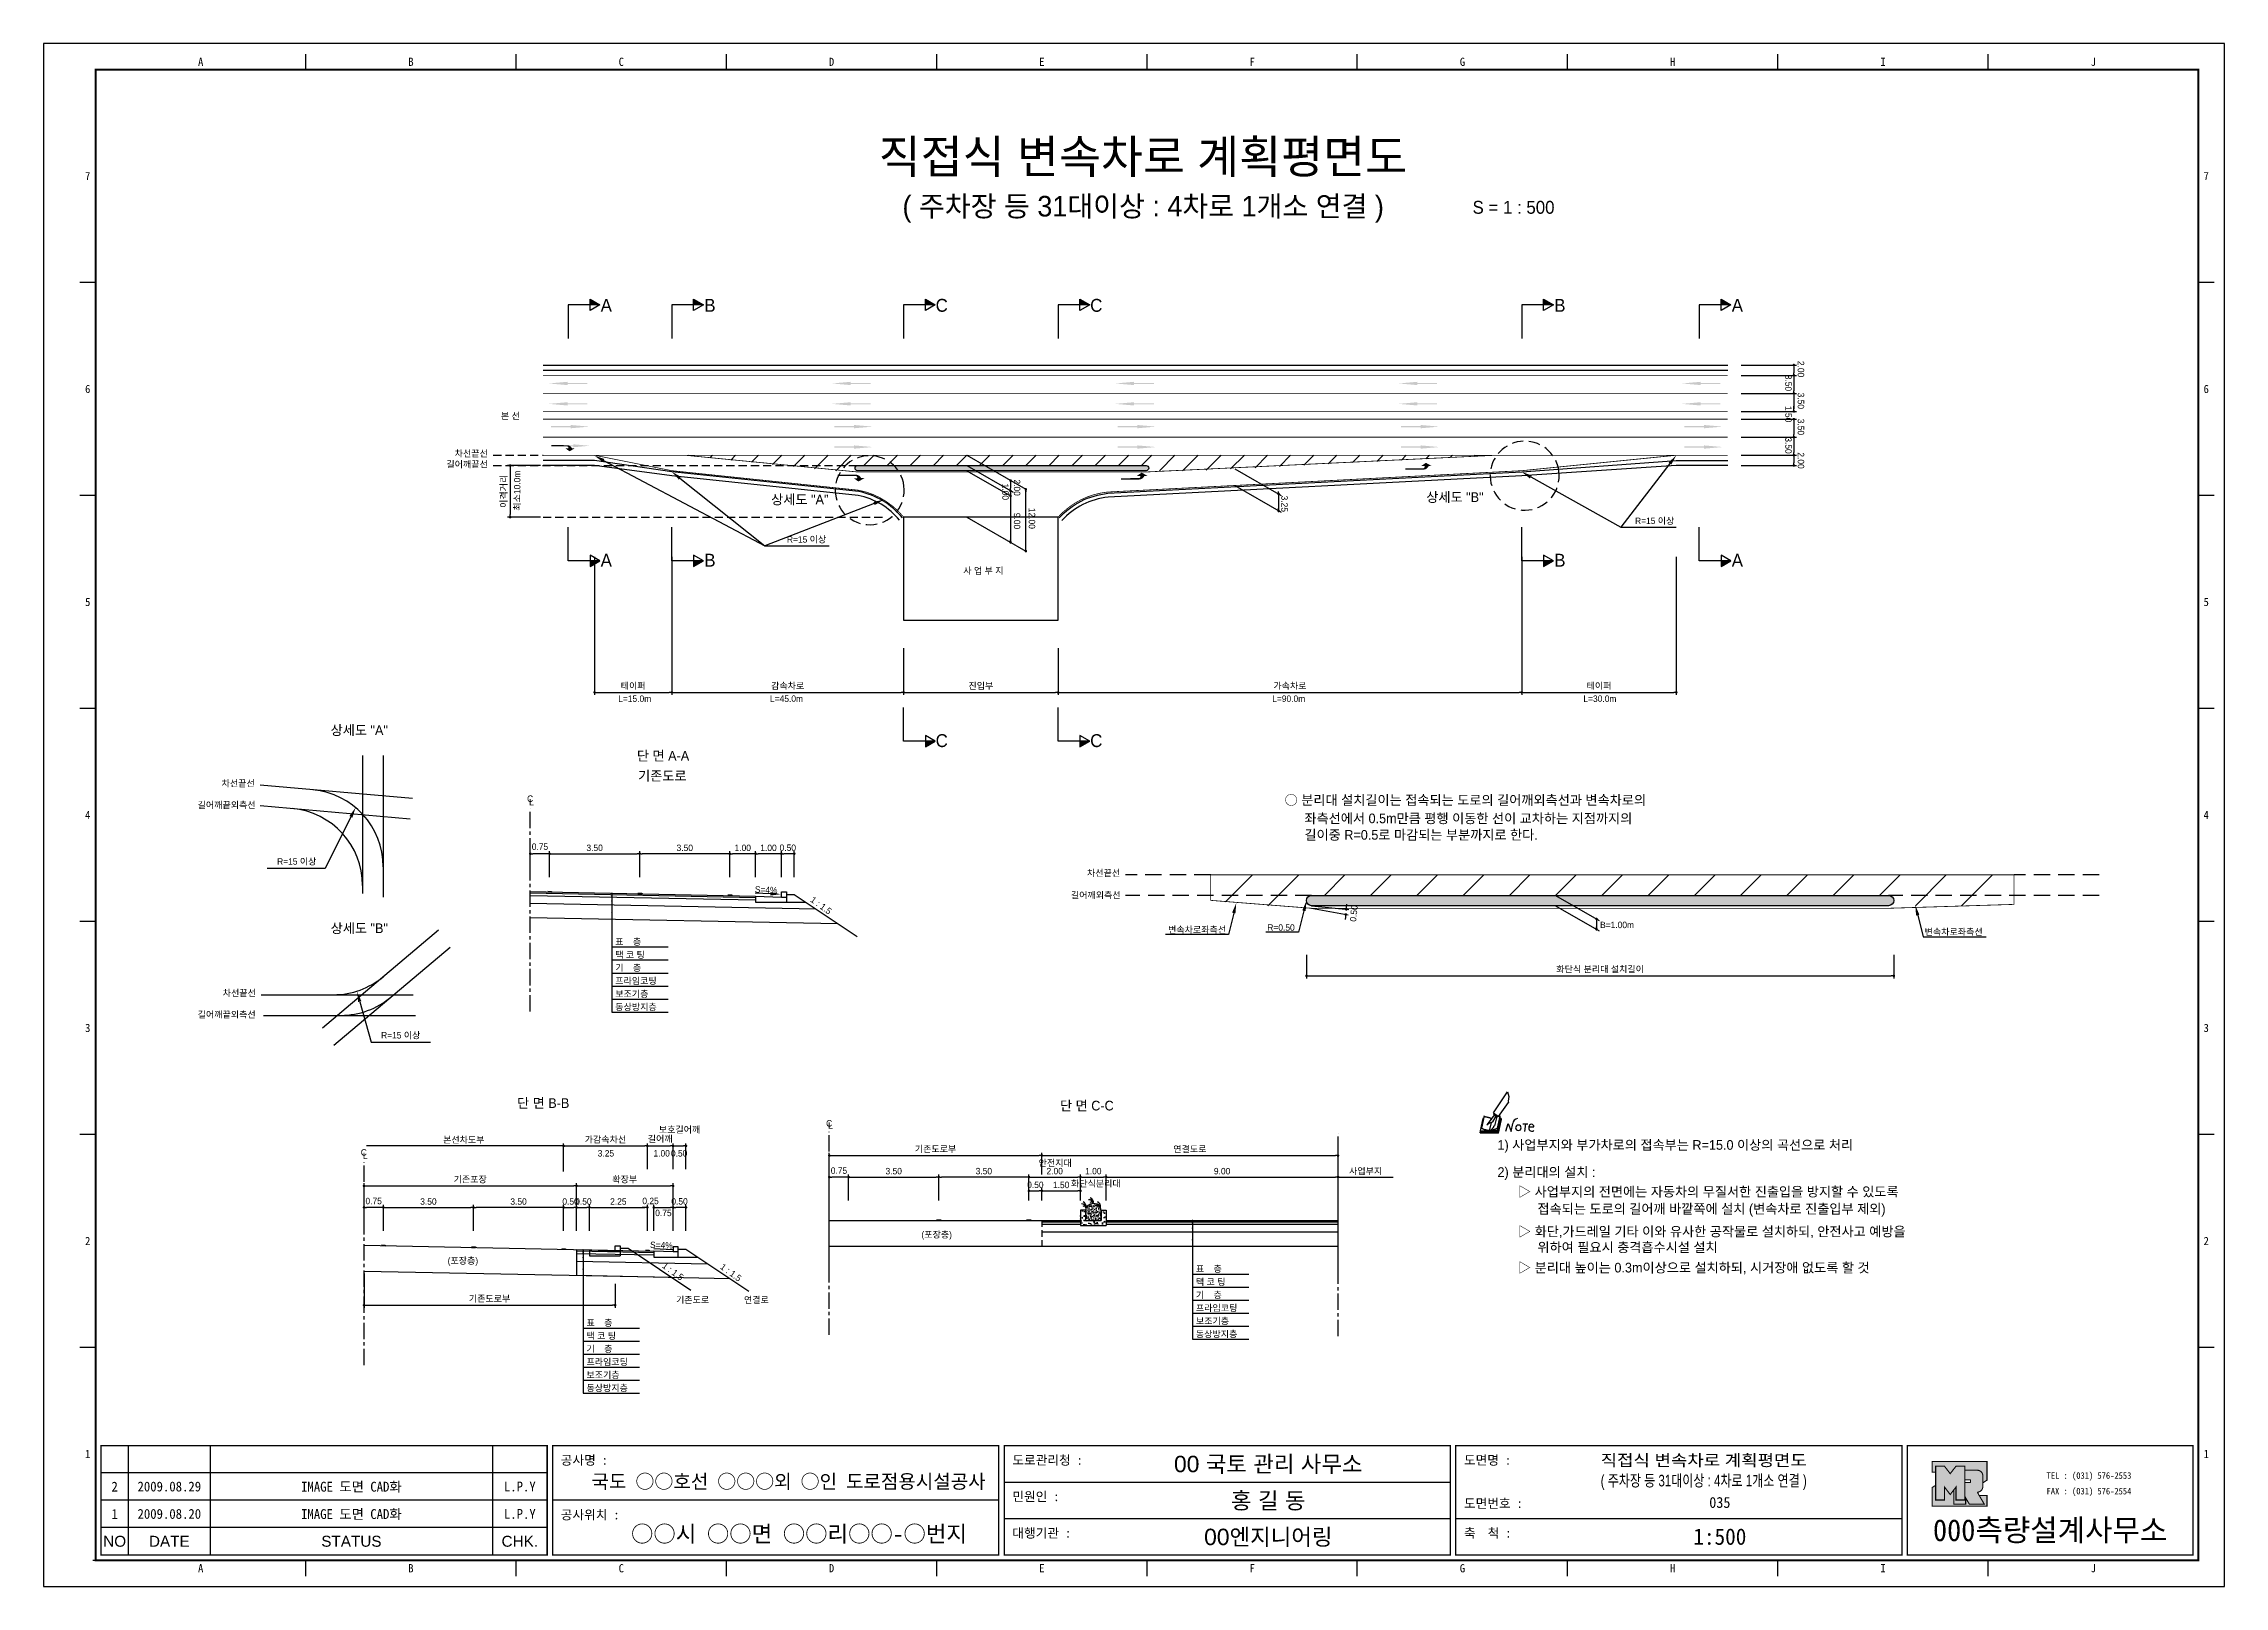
# Model space of a CAD drawing. Header units: millimetres. Extents: x 539 to 962, y 12 to 311.
import ezdxf
from ezdxf.enums import TextEntityAlignment as Align

# ---------------------------------------------------------------- set-up
doc = ezdxf.new("R2010")
doc.units = ezdxf.units.MM
doc.linetypes.add('CENTER', pattern=[50.8, 31.75, -6.35, 6.35, -6.35])
doc.linetypes.add('HIDDEN', pattern=[9.525, 6.35, -3.175])
for name, color, linetype in [('CC-GSTR-0004', 4, 'Continuous'), ('CM-LANE-0030', 30, 'Continuous'), ('CZ-DIMT-0002', 7, 'Continuous'), ('CZ-EXST-0002', 1, 'Continuous'), ('CZ-LIN1-0007', 7, 'Continuous'), ('CZ-LIN2-0003', 3, 'Continuous'), ('CZ-LINE-0001', 7, 'Continuous'), ('CZ-TEXT-BOX0', 7, 'Continuous'), ('TITLE', 7, 'Continuous')]:
    doc.layers.add(name, color=color, linetype=linetype)
doc.styles.add('견고딕', font='arial.ttf')
doc.styles.add('돋움', font='')
doc.styles.add('돋음체', font='')
doc.styles.get('돋움').set_extended_font_data('Dotum')
doc.styles.get('돋음체').set_extended_font_data('DotumChe')

msp = doc.modelspace()

# ---------------------------------------------------------------- texts
at = {"layer": 'CZ-DIMT-0002', "style": '돋움'}
for s, height, p in [('A', 2.5, (648.33, 260.53)), ('B', 2.5, (668.45, 260.53)), ('C', 2.5, (713.45, 260.53)), ('C', 2.5, (743.45, 260.53)), ('B', 2.5, (833.45, 260.53)), ('A', 2.5, (867.91, 260.53)), ('본 선', 1.25, (629.71, 239.08)), ('길어깨끝선', 1.25, (621.32, 229.68)), ('차선끝선', 1.25, (622.12, 231.78)), ('상세도 "B"', 1.875, (813.08, 223.31)), ('상세도 "A"', 1.875, (685.9, 222.85)), ('R=15 이상', 1.25, (851.86, 218.71)), ('A', 2.5, (648.33, 211.07)), ('B', 2.5, (668.45, 211.07)), ('R=15 이상', 1.25, (687.21, 215.11)), ('B', 2.5, (833.45, 211.07)), ('A', 2.5, (867.91, 211.07)), ('사 업 부 지', 1.25, (721.54, 209.03)), ('L=15.0m', 1.25, (653.85, 184.2)), ('L=45.0m', 1.25, (683.32, 184.2)), ('L=90.0m', 1.25, (780.81, 184.2)), ('L=30.0m', 1.25, (841.22, 184.2)), ('C', 2.5, (713.45, 176.06)), ('C', 2.5, (743.45, 176.06)), ('차선끝선', 1.25, (576.86, 167.76)), ('C', 1.25, (633.54, 164.79)), ('길어깨끝외측선', 1.25, (574.62, 163.56)), ('L', 1.25, (633.8, 164.13)), ('R=15 이상', 1.25, (588.24, 152.61)), ('차선끝선', 1.25, (744.87, 150.36)), ('차선끝선', 1.25, (577.09, 127.08)), ('길어깨끝외측선', 1.25, (574.63, 122.9)), ('R=15 이상', 1.25, (608.43, 118.88)), ('C', 1.25, (691.59, 101.79)), ('L', 1.25, (691.85, 101.39)), ('C', 1.25, (601.26, 96.16)), ('L', 1.25, (601.52, 95.5))]:
    msp.add_text(s, height=height, dxfattribs=at).set_placement(p, align=Align.MIDDLE_CENTER)
for s, rotation, p in [('3.50', 270, (877.2, 247.06)), ('2.00', 270, (879.63, 249.75)), ('3.50', 270, (879.63, 243.59)), ('1.50', 270, (877.2, 241.01)), ('3.50', 270, (879.63, 238.53)), ('3.50', 270, (877.2, 234.92)), ('2.00', 270, (879.63, 232)), ('최소10.0m', 90, (631.65, 220.68))]:
    msp.add_text(s, height=1.25, rotation=rotation, dxfattribs=at).set_placement(p)
for s, p in [('○ 분리대 설치길이는 접속되는 도로의 길어깨외측선과 변속차로의', (780.01, 164.53)), ('좌측선에서 0.5m만큼 평행 이동한 선이 교차하는 지점까지의', (783.86, 160.97)), ('길이중 R=0.5로 마감되는 부분까지로 한다.', (783.86, 157.77)), ('1) 사업부지와 부가차로의 접속부는 R=15.0 이상의 곡선으로 처리', (821.34, 97.6)), ('2) 분리대의 설치 :', (821.34, 92.33)), ('▷ 사업부지의 전면에는 자동차의 무질서한 진출입을 방지할 수 있도록', (825.32, 88.53)), ('접속되는 도로의 길어깨 바깥쪽에 설치 (변속차로 진출입부 제외)', (829.1, 85.2)), ('▷ 화단,가드레일 기타 이와 유사한 공작물로 설치하되, 안전사고 예방을', (825.32, 80.8)), ('위하여 필요시 충격흡수시설 설치', (829.1, 77.74)), ('▷ 분리대 높이는 0.3m이상으로 설치하되, 시거장애 없도록 할 것', (825.32, 73.79))]:
    msp.add_text(s, height=1.875, dxfattribs=at).set_placement(p, align=Align.MIDDLE_LEFT)
for s, rotation, p in [('S=4%', 357.7094, (679.37, 147.11)), ('1 : 1.5', 323.8881, (690.03, 144.08)), ('S=4%', 357.7094, (659.03, 78.15)), ('1 : 1.5', 323.8881, (661.27, 73.06)), ('1 : 1.5', 323.8881, (672.52, 72.86))]:
    msp.add_text(s, height=1.25, rotation=rotation, dxfattribs=at).set_placement(p, align=Align.MIDDLE_CENTER)
for s, p in [('길어깨외측선', (738.52, 145.45)), ('변속차로좌측선', (757.39, 138.74)), ('R=0.50', (776.66, 139.17)), ('B=1.00m', (841.26, 139.67)), ('변속차로좌측선', (904.26, 138.32)), ('표    층', (650.07, 136.41)), ('기    층', (650.07, 131.35)), ('택 코 팅', (650.07, 133.88)), ('프라임코팅', (650.07, 128.82)), ('보조기층', (650.07, 126.28)), ('동상방지층', (650.07, 123.75)), ('3.25', (646.67, 95.35)), ('1.00', (657.49, 95.35)), ('0.50', (660.88, 95.35)), ('안전지대', (732.26, 93.47)), ('사업부지', (792.53, 91.9)), ('화단식분리대', (738.53, 89.49)), ('(포장층)', (709.51, 79.58)), ('(포장층)', (617.53, 74.51)), ('표    층', (762.79, 72.93)), ('기존도로', (661.87, 66.91)), ('연결로', (675.06, 66.91)), ('기    층', (762.79, 67.86)), ('택 코 팅', (762.79, 70.39)), ('표    층', (644.48, 62.46)), ('프라임코팅', (762.79, 65.33)), ('보조기층', (762.79, 62.8)), ('택 코 팅', (644.48, 59.93)), ('동상방지층', (762.79, 60.27)), ('프라임코팅', (644.48, 54.87)), ('기    층', (644.48, 57.4)), ('보조기층', (644.48, 52.34)), ('동상방지층', (644.48, 49.81))]:
    msp.add_text(s, height=1.25, dxfattribs=at).set_placement(p)
at = {"layer": 'CZ-DIMT-0002', "char_height": 1.25, "attachment_point": 5, "style": '돋움'}
for s, insert, rotation in [('1.00', (725.8, 224.34), 270), ('\\A1;2.00', (728.07, 225.15), 270), ('9.00', (728.07, 218.68), 270), ('12.00', (730.96, 219.19), 270), ('3.25', (780, 222.02), 270), ('\\A1;0.50', (793.45, 142.52), 84.0289)]:
    msp.add_mtext(s, dxfattribs=dict(at, insert=insert, rotation=rotation))
at = {"layer": 'CZ-DIMT-0002', "insert": (620.67, 98.54), "char_height": 1.25, "attachment_point": 5, "style": '돋움'}
msp.add_mtext('본선차도부', dxfattribs=at)
at = {"layer": 'CZ-LINE-0001', "insert": (628.48, 224.44), "char_height": 1.25, "attachment_point": 5, "rotation": 90, "style": '돋움'}
msp.add_mtext('\\A1;이격거리', dxfattribs=at)
at = {"layer": 'CZ-LINE-0001', "char_height": 1.25, "attachment_point": 5, "style": '돋움'}
for s, insert in [('\\A1;테이퍼', (653.55, 186.62)), ('\\A1;감속차로', (683.55, 186.62)), ('\\A1;진입부', (721.05, 186.62)), ('\\A1;가속차로', (781.05, 186.62)), ('\\A1;테이퍼', (841.05, 186.62)), ('\\A1;0.75', (635.45, 155.47)), ('\\A1;3.50', (646.07, 155.25)), ('\\A1;3.50', (663.57, 155.25)), ('\\A1;1.00', (674.82, 155.25)), ('\\A1;1.00', (679.82, 155.25)), ('\\A1;0.50', (683.57, 155.27)), ('\\A1;화단식 분리대 설치길이', (841.27, 131.63)), ('\\A1;가감속차선', (648.17, 98.59)), ('\\A1;길어깨', (658.8, 98.72)), ('\\A1;보호길어깨', (662.55, 100.51)), ('\\A1;기존도로부', (712.25, 96.74)), ('\\A1;연결도로', (761.63, 96.73)), ('\\A1;0.75', (693.5, 92.61)), ('\\A1;3.50', (704.13, 92.51)), ('\\A1;3.50', (721.63, 92.51)), ('\\A1;2.00', (735.38, 92.51)), ('\\A1;1.00', (742.88, 92.51)), ('\\A1;9.00', (767.88, 92.51)), ('\\A1;기존포장', (621.92, 90.85)), ('\\A1;확장부', (651.92, 90.85)), ('\\A1;0.50', (731.63, 89.85)), ('\\A1;1.50', (736.63, 89.83)), ('\\A1;0.75', (603.17, 86.71)), ('\\A1;3.50', (613.8, 86.61)), ('\\A1;3.50', (631.3, 86.61)), ('\\A1;0.50', (641.39, 86.62)), ('\\A1;0.50', (643.89, 86.62)), ('\\A1;2.25', (650.67, 86.61)), ('\\A1;0.25', (656.92, 86.72)), ('\\A1;0.75', (659.42, 84.4)), ('\\A1;0.50', (662.55, 86.64)), ('\\A1;기존도로부', (625.67, 67.7))]:
    msp.add_mtext(s, dxfattribs=dict(at, insert=insert))
at = {"layer": 'CZ-TEXT-BOX0', "style": '돋움'}
for s, p in [('상세도 "A"', (600.37, 178.08)), ('단 면 A-A', (659.35, 173.11)), ('기존도로', (659.21, 169.22)), ('상세도 "B"', (600.38, 139.65)), ('단 면 B-B', (636.08, 105.72)), ('단 면 C-C', (741.62, 105.23))]:
    msp.add_text(s, height=1.875, dxfattribs=at).set_placement(p, align=Align.MIDDLE_CENTER)
at = {"layer": 'TITLE', "color": 3, "linetype": 'Continuous', "style": '돋음체'}
for s, p in [('A', (569.59, 307.79)), ('B', (610.41, 307.79)), ('C', (651.24, 307.79)), ('D', (692.06, 307.79)), ('E', (732.89, 307.79)), ('F', (773.71, 307.79)), ('G', (814.54, 307.79)), ('H', (855.36, 307.79)), ('I', (896.19, 307.79)), ('J', (937.01, 307.79)), ('7', (547.66, 285.62)), ('7', (958.93, 285.62)), ('6', (547.66, 244.29)), ('6', (958.93, 244.29)), ('5', (547.66, 202.96)), ('5', (958.93, 202.96)), ('4', (547.66, 161.63)), ('4', (958.93, 161.63)), ('3', (547.66, 120.3)), ('3', (958.93, 120.3)), ('2', (547.66, 78.97)), ('2', (958.93, 78.97)), ('1', (547.66, 37.64)), ('1', (958.93, 37.64)), ('A', (569.59, 15.46)), ('B', (610.41, 15.46)), ('C', (651.24, 15.46)), ('D', (692.06, 15.46)), ('E', (732.89, 15.46)), ('F', (773.71, 15.46)), ('G', (814.54, 15.46)), ('H', (855.36, 15.46)), ('I', (896.19, 15.46)), ('J', (937.01, 15.46))]:
    msp.add_text(s, height=1.59, dxfattribs=at).set_placement(p, align=Align.MIDDLE)
at = {"layer": 'TITLE', "style": '돋움'}
for s, height, p in [('직접식 변속차로 계획평면도', 6.5, (752.51, 289.4)), ('( 주차장 등 31대이상 : 4차로 1개소 연결 )', 4, (752.56, 279.77))]:
    msp.add_text(s, height=height, dxfattribs=at).set_placement(p, align=Align.MIDDLE_CENTER)
msp.add_text('S = 1 : 500', height=2.5, dxfattribs=at).set_placement((816.5, 279.55), align=Align.MIDDLE_LEFT)
at = {"layer": 'TITLE', "style": '돋음체'}
for s, p in [('공사명 : ', (639.5, 35.54)), ('도로관리청 :', (727.17, 35.54)), ('도면명 :', (814.84, 35.54)), ('민원인 :', (727.17, 28.47)), ('공사위치 :', (639.5, 24.93)), ('도면번호 :', (814.84, 27.15)), ('대행기관 :', (727.17, 21.39)), ('축  척 :', (814.84, 21.39))]:
    msp.add_text(s, height=1.804, dxfattribs=at).set_placement(p)
at = {"layer": 'TITLE', "color": 7, "linetype": 'Continuous'}
for s, height, style, p in [('국도 ○○호선 ○○○외 ○인 도로점용시설공사', 2.7, '돋음체', (683.72, 32.33)), ('00 국토 관리 사무소', 3.1832, '견고딕', (776.84, 35.72)), ('홍 길 동', 3.183, '견고딕', (776.84, 28.64)), ('○○시 ○○면 ○○리○○-○번지', 3.1832, '돋음체', (685.74, 22.17)), ('00엔지니어링', 3.183, '견고딕', (776.84, 21.57))]:
    msp.add_text(s, height=height, dxfattribs=dict(at, style=style)).set_placement(p, align=Align.MIDDLE)
at = {"layer": 'TITLE', "style": '돋움'}
for s, width, p, p2 in [('( 주차장 등 31대이상 : 4차로 1개소 연결 )', 0.670122, (841.38, 31.34), (881.38, 31.34)), ('직접식 변속차로 계획평면도', 1.010039, (841.38, 35.29), (881.38, 35.29))]:
    msp.add_text(s, height=2.25, dxfattribs=dict(at, width=width)).set_placement(p, p2, align=Align.FIT)
at = {"layer": 'TITLE', "color": 180, "style": '돋음체'}
for s, p in [('TEL : (031) 576-2553', (927.94, 32.81)), ('FAX : (031) 576-2554', (927.94, 29.78))]:
    msp.add_text(s, height=1.2733, dxfattribs=at).set_placement(p)
at = {"layer": 'TITLE', "color": 1, "linetype": 'Continuous', "style": '돋음체'}
msp.add_text('2', height=1.91, dxfattribs=at).set_placement((552.89, 31.3), align=Align.MIDDLE)
at = {"layer": 'TITLE', "linetype": 'Continuous'}
for s, height, style, p in [('2009.08.29', 1.91, '돋음체', (563.5, 31.3)), ('L.P.Y', 1.91, '돋음체', (631.54, 31.3)), ('1', 1.91, '돋음체', (552.89, 25.99)), ('2009.08.20', 1.91, '돋음체', (563.5, 25.99)), ('L.P.Y', 1.91, '돋음체', (631.54, 25.99)), ('035', 2.122, '돋음체', (864.51, 28.21)), ('NO', 2.122, '견고딕', (552.89, 20.69)), ('DATE', 2.122, '견고딕', (563.5, 20.69)), ('STATUS', 2.122, '견고딕', (598.85, 20.69)), ('CHK.', 2.122, '견고딕', (631.54, 20.69)), ('1:500', 3.183, '돋음체', (864.51, 21.57))]:
    msp.add_text(s, height=height, dxfattribs=dict(at, style=style)).set_placement(p, align=Align.MIDDLE)
at = {"layer": 'TITLE', "style": '돋음체'}
for p in [(598.85, 31.3), (598.85, 25.99)]:
    msp.add_text('IMAGE 도면 CAD화', height=1.9099, dxfattribs=at).set_placement(p, align=Align.MIDDLE)
at = {"layer": 'TITLE', "color": 180, "style": '돋음체'}
msp.add_text('000측량설계사무소', height=4.244, dxfattribs=at).set_placement((928.64, 20.72), align=Align.CENTER)

# ---------------------------------------------------------------- blocks, each defined once
blk = doc.blocks.new('note')
for p, q in [((0.85, 3.5), (3.53, 7.57)), ((1.8, 2.79), (3.74, 5.46)), ((3.53, 7.57), (3.8, 6.64)), ((3.8, 6.64), (3.69, 5.72)), ((3.69, 5.72), (3.74, 5.46)), ((-1.24, 2.36), (-1.77, 0)), ((-1.77, 0), (1.77, 0)), ((-1.77, 0), (-1.77, -0.3)), ((-1.53, 0.52), (-1.55, 0.54)), ((-1.01, 2.9), (-1.53, 0.52)), ((-1.48, 0.48), (-1.53, 0.52)), ((-1.43, 0.44), (-1.48, 0.48)), ((-1.38, 0.41), (-1.43, 0.44)), ((-1.33, 0.4), (-1.38, 0.41)), ((-1.27, 0.37), (-1.33, 0.4)), ((-1.22, 0.35), (-1.27, 0.37)), ((-1.13, 2.36), (-1.24, 2.36)), ((-1.17, 0.33), (-1.22, 0.35)), ((-1.12, 0.32), (-1.17, 0.33)), ((-1.02, 0.25), (-1.12, 0.32)), ((-0.97, 0.22), (-1.02, 0.25)), ((-1, 2.9), (-1.01, 2.9)), ((-0.98, 2.85), (-1, 2.9)), ((-0.95, 2.8), (-0.98, 2.85)), ((-0.93, 0.21), (-0.97, 0.22)), ((-0.9, 2.75), (-0.95, 2.8)), ((-0.88, 0.19), (-0.93, 0.21)), ((-0.85, 2.72), (-0.9, 2.75)), ((-0.8, 0.18), (-0.88, 0.19)), ((-0.79, 2.69), (-0.85, 2.72)), ((-0.75, 0.17), (-0.8, 0.18)), ((-0.74, 2.68), (-0.79, 2.69)), ((-0.7, 0.16), (-0.75, 0.17)), ((-0.69, 2.65), (-0.74, 2.68)), ((-0.64, 0.15), (-0.7, 0.16)), ((-0.64, 2.65), (-0.69, 2.65)), ((-0.59, 2.63), (-0.64, 2.65)), ((-0.58, 0.14), (-0.64, 0.15)), ((-0.54, 2.62), (-0.59, 2.63)), ((-0.53, 0.13), (-0.58, 0.14)), ((-0.48, 2.61), (-0.54, 2.62)), ((-0.48, 0.12), (-0.53, 0.13)), ((-0.43, 2.61), (-0.48, 2.61)), ((-0.43, 0.11), (-0.48, 0.12)), ((0.75, 2.77), (-0.46, 1.16)), ((0.37, 2.24), (-0.46, 1.16)), ((-0.46, 1.16), (-0.08, 1.47)), ((-0.38, 2.59), (-0.43, 2.61)), ((-0.38, 0.08), (-0.43, 0.11)), ((-0.33, 2.59), (-0.38, 2.59)), ((-0.29, 0.06), (-0.38, 0.08)), ((-0.27, 2.58), (-0.33, 2.59)), ((-0.23, 0.05), (-0.29, 0.06)), ((-0.22, 2.57), (-0.27, 2.58)), ((-0.16, 0.04), (-0.23, 0.05)), ((-0.17, 2.56), (-0.22, 2.57)), ((-0.12, 2.55), (-0.17, 2.56)), ((-0.11, 0.03), (-0.16, 0.04)), ((-0.07, 2.53), (-0.12, 2.55)), ((-0.04, 0.02), (-0.11, 0.03)), ((-0.08, 1.47), (0.72, 1.75)), ((-0.01, 2.51), (-0.07, 2.53)), ((-0.05, -0.3), (-0.05, 0)), ((0, 0), (-0.04, 0.02)), ((0.04, 2.5), (-0.01, 2.51)), ((0.37, 1.63), (0, 0)), ((0, 0), (1.6, 0.53)), ((0, 0), (1.65, 0.18)), ((0, 0.01), (0.06, 0.04)), ((0, -0.3), (0, 0)), ((0.09, 2.48), (0.04, 2.5)), ((0.05, -0.3), (0.05, 0)), ((0.06, 0.04), (0.11, 0.07)), ((0.14, 2.48), (0.09, 2.48)), ((0.11, 0.07), (0.16, 0.09)), ((0.2, 2.47), (0.14, 2.48)), ((0.16, 0.09), (0.21, 0.12)), ((0.26, 2.43), (0.18, 2.46)), ((0.21, 0.12), (0.27, 0.14)), ((0.34, 2.4), (0.26, 2.43)), ((0.27, 0.14), (0.36, 0.19)), ((0.45, 2.37), (0.34, 2.4)), ((0.36, 0.19), (0.41, 0.22)), ((0.41, 0.22), (0.46, 0.27)), ((0.46, 0.27), (0.51, 0.3)), ((0.51, 0.3), (0.56, 0.34)), ((0.56, 0.34), (0.6, 0.4)), ((0.6, 0.4), (0.64, 0.45)), ((0.64, 0.45), (0.67, 0.51)), ((0.67, 0.51), (0.74, 0.58)), ((0.72, 1.75), (1.16, 2.53)), ((0.74, 0.58), (0.79, 0.63)), ((1, 3.1), (0.75, 2.77)), ((0.79, 0.63), (0.83, 0.68)), ((0.83, 0.68), (0.86, 0.73)), ((0.85, 3.5), (1.8, 2.79)), ((1, 3.4), (0.85, 3.21)), ((0.85, 3.21), (1.52, 2.71)), ((0.86, 0.73), (0.89, 0.79)), ((0.89, 0.84), (0.92, 0.89)), ((0.89, 0.79), (0.89, 0.84)), ((0.92, 0.89), (0.96, 0.95)), ((0.96, 0.95), (1.01, 0.97)), ((1.47, 2.74), (1.01, 0.97)), ((1.16, 2.53), (1.37, 2.82)), ((2.13, 2.84), (1.44, 2.63)), ((1.52, 2.71), (1.66, 2.9)), ((1.6, 0.53), (2.13, 2.84)), ((1.65, 0.18), (2.19, 2.48)), ((1.77, 0), (2.3, 2.36)), ((1.77, -0.3), (2.3, 2.07)), ((1.77, -0.38), (2.3, 1.99)), ((1.77, -0.44), (2.3, 1.93)), ((1.77, 0), (1.77, -0.3)), ((2.19, 2.48), (2.04, 2.47)), ((2.3, 2.36), (2.16, 2.36)), ((2.3, 2.36), (2.3, 2.07)), ((3.21, -0.08), (3.68, 1.4)), ((3.68, 1.4), (4.26, -0.14)), ((4.26, -0.14), (4.56, 1.44)), ((6.55, 1.34), (7.46, 1.34)), ((7.01, 1.34), (6.87, -0.11)), ((7.71, 0.77), (7.71, 0.55)), ((7.71, 0.77), (8.67, 0.77)), ((-1.77, -0.3), (1.77, -0.3)), ((-1.77, -0.43), (-1.77, -0.3)), ((-1.77, -0.37), (1.77, -0.37)), ((-1.77, -0.43), (1.77, -0.43))]:
    blk.add_line(p, q)
for centre, major_axis, start_param, end_param in [((0.4, 2.31), (0.0702, 0.0702), 3.283946, 6.425539), ((5.68, 1.23), (-0.806, 0.806), -0.591174, 0.597824), ((5.66, 0.58), (-0.378, 0.378), 3.926991, 10.210176), ((8.3, 0.49), (0.422, 0.422), 2.265602, 4.634911), ((8.19, 0.77), (-0.342, 0.342), 3.926991, 7.068583)]:
    blk.add_ellipse(centre, major_axis=major_axis, ratio=1, start_param=start_param, end_param=end_param)
blk = doc.blocks.new('_Dot')
at = {"color": 0, "linetype": 'ByBlock', "lineweight": -2}
blk.add_line((-0.5, 0), (-1, 0), dxfattribs=at)
at = {"color": 0, "linetype": 'ByBlock', "const_width": 0.5}
blk.add_lwpolyline([(-0.25, 0, 1), (0.25, 0, 1)], format="xyb", close=True, dxfattribs=at)

# ---------------------------------------------------------------- hatches: boundary and pattern name
at = {"layer": 'CM-LANE-0030'}
h = msp.add_hatch(dxfattribs=at)
h.set_pattern_fill('ANSI31', color=256, style=0)
h.set_pattern_definition([(45, (540.801, 471.5073), (-2.245064, 2.245064), [])])
h.paths.add_polyline_path([(821.11, 231.44), (663.61, 231.44), (692.29, 228.44), (697.13, 228.44, -1), (697.13, 229.44), (753.13, 229.44, -1), (753.13, 228.44), (762.87, 228.44)])
at = {"layer": 'CZ-EXST-0002'}
h = msp.add_hatch(dxfattribs=at)
h.set_pattern_fill('AR-CONC', color=256, scale=0.01, style=0)
h.set_pattern_definition([(50, (-367.7417, 3565.8076), (1.8218467, -0.15939086), [0.1905, -2.0955]), (355, (-367.7417, 3565.8076), (-0.3524283, 1.9105664), [0.1524, -1.6764]), (100.451, (-367.5899, 3565.7944), (1.469425, 1.7511669), [0.1619, -1.7809]), (46.1842, (-367.7417, 3566.3156), (2.7107904, -0.4204233), [0.28575, -3.14325]), (96.6356, (-367.5158, 3566.2806), (2.3740423, 2.4742556), [0.24285, -2.67135]), (351.184, (-367.7417, 3566.3156), (2.374046, 2.4742512), [0.2286, -2.5146]), (21, (-367.4877, 3566.1886), (1.5161488, -1.0226552), [0.1905, -2.0955]), (326, (-367.4877, 3566.1886), (0.6180203, 1.8418797), [0.1524, -1.6764]), (71.4514, (-367.3614, 3566.1034), (2.1341649, 0.8192286), [0.1619, -1.7809]), (37.5, (-367.7417, 3565.80764), (0.03088603, 0.84555039), [0, -1.65608, 0, -1.7018, 0, -1.68275]), (7.5, (-367.7417, 3565.8076), (0.66819663, 1.00180575), [0, -0.97028, 0, -1.61798, 0, -0.64135]), (327.5, (-368.3081, 3565.80764), (1.35590595, -0.05728744), [0, -0.635, 0, -1.9812, 0, -2.6289]), (317.5, (-368.5621, 3565.8076), (1.4812918, 0.2542649), [0, -0.8255, 0, -1.31572, 0, -1.8669])])
h.paths.add_polyline_path([(745.38, 81.96), (745.38, 84.96), (744.38, 84.96), (744.38, 82.96), (741.38, 82.96), (741.38, 84.96), (740.38, 84.96), (740.38, 81.96)])
h = msp.add_hatch(dxfattribs=at)
h.set_pattern_fill('AR-SAND', color=256, scale=0.01, style=0)
h.set_pattern_definition([(37.5, (-367.7417, 3565.80764), (-0.016000313, 0.489413237), [0, -0.38608, 0, -0.4318, 0, -0.41275]), (7.5, (-367.7417, 3565.80764), (0.44952328, 0.7168251), [0, -0.20828, 0, -0.34798, 0, -0.13335]), (327.5, (-368.0541, 3565.80764), (0.79099237, 0.001437185), [0, -0.127, 0, -0.4572, 0, -0.5969]), (317.5, (-368.0541, 3565.80764), (0.76355645, 0.22292932), [0, -0.0635, 0, -0.29972, 0, -0.3429])])
edge = h.paths.add_edge_path()
edge.add_ellipse((742.88, 84.96), major_axis=(-1.5, 0), ratio=0.829212, start_angle=180, end_angle=360)
edge.add_line((741.38, 84.96), (741.38, 82.96))
edge.add_line((741.38, 82.96), (744.38, 82.96))
edge.add_line((744.38, 82.96), (744.38, 84.96))
at = {"layer": 'CZ-LIN1-0007'}
for points in [[(640.8, 245.69), (640.8, 245.47), (644.63, 245.48), (644.63, 245.26), (640.8, 245.26), (640.8, 245.05), (637.15, 245.37)], [(695.8, 245.69), (695.8, 245.47), (699.63, 245.48), (699.63, 245.26), (695.8, 245.26), (695.8, 245.05), (692.15, 245.37)], [(750.8, 245.69), (750.8, 245.47), (754.63, 245.48), (754.63, 245.26), (750.8, 245.26), (750.8, 245.05), (747.15, 245.37)], [(805.8, 245.69), (805.8, 245.47), (809.63, 245.48), (809.63, 245.26), (805.8, 245.26), (805.8, 245.05), (802.15, 245.37)], [(860.8, 245.69), (860.8, 245.47), (864.63, 245.48), (864.63, 245.26), (860.8, 245.26), (860.8, 245.05), (857.15, 245.37)], [(640.8, 241.73), (640.8, 241.52), (644.63, 241.52), (644.63, 241.3), (640.8, 241.3), (640.8, 241.09), (637.15, 241.41)], [(695.8, 241.73), (695.8, 241.52), (699.63, 241.52), (699.63, 241.3), (695.8, 241.3), (695.8, 241.09), (692.15, 241.41)], [(750.8, 241.73), (750.8, 241.52), (754.63, 241.52), (754.63, 241.3), (750.8, 241.3), (750.8, 241.09), (747.15, 241.41)], [(805.8, 241.73), (805.8, 241.52), (809.63, 241.52), (809.63, 241.3), (805.8, 241.3), (805.8, 241.09), (802.15, 241.41)], [(860.8, 241.73), (860.8, 241.52), (864.63, 241.52), (864.63, 241.3), (860.8, 241.3), (860.8, 241.09), (857.15, 241.41)], [(641.41, 237.31), (641.41, 237.1), (637.59, 237.1), (637.59, 236.88), (641.41, 236.88), (641.41, 236.67), (645.06, 236.99)], [(696.41, 237.31), (696.41, 237.1), (692.59, 237.1), (692.59, 236.88), (696.41, 236.88), (696.41, 236.67), (700.06, 236.99)], [(751.41, 237.31), (751.41, 237.1), (747.59, 237.1), (747.59, 236.88), (751.41, 236.88), (751.41, 236.67), (755.06, 236.99)], [(806.41, 237.31), (806.41, 237.1), (802.59, 237.1), (802.59, 236.88), (806.41, 236.88), (806.41, 236.67), (810.06, 236.99)], [(861.41, 237.31), (861.41, 237.1), (857.59, 237.1), (857.59, 236.88), (861.41, 236.88), (861.41, 236.67), (865.06, 236.99)], [(640.77, 233.39, -0.267976), (641.67, 232.79), (642.23, 232.79), (641.2, 232.21), (640.37, 232.78), (640.98, 232.78, 0.504994), (640.7, 233.15), (637.65, 233.17), (637.65, 233.41)], [(641.9, 233.56), (641.9, 233.37), (638.47, 233.37), (638.47, 233.18), (641.9, 233.18), (641.9, 232.99), (645.17, 233.28)], [(696.41, 233.35), (696.41, 233.14), (692.59, 233.14), (692.59, 232.92), (696.41, 232.92), (696.41, 232.71), (700.06, 233.03)], [(751.41, 233.35), (751.41, 233.14), (747.59, 233.14), (747.59, 232.92), (751.41, 232.92), (751.41, 232.71), (755.06, 233.03)], [(806.41, 233.35), (806.41, 233.14), (802.59, 233.14), (802.59, 232.92), (806.41, 232.92), (806.41, 232.71), (810.06, 233.03)], [(861.41, 233.35), (861.41, 233.14), (857.59, 233.14), (857.59, 232.92), (861.41, 232.92), (861.41, 232.71), (865.06, 233.03)], [(806.96, 228.63, 0.267976), (807.99, 229.32), (808.62, 229.32), (807.44, 229.97), (806.5, 229.33), (807.19, 229.32, -0.504994), (806.88, 228.9), (803.42, 228.88), (803.42, 228.61)], [(696.8, 227.68, -0.267976), (697.82, 226.99), (698.45, 227), (697.28, 226.34), (696.34, 226.99), (697.03, 226.99, 0.504994), (696.72, 227.41), (693.26, 227.43), (693.26, 227.7)], [(751.78, 226.73, 0.267976), (752.81, 227.41), (753.44, 227.41), (752.27, 228.07), (751.32, 227.42), (752.02, 227.41, -0.504994), (751.71, 227), (748.25, 226.98), (748.25, 226.7)], [(637.7, 146.68), (637.7, 146.81), (636.95, 146.82), (636.95, 146.7)], [(655.2, 146.33), (655.2, 146.46), (654.45, 146.47), (654.45, 146.35)], [(672.7, 145.98), (672.7, 146.11), (671.95, 146.12), (671.95, 146)], [(713.25, 82.96), (713.25, 83.09), (712.5, 83.09), (712.5, 82.96)], [(730.75, 82.96), (730.75, 83.09), (730, 83.09), (730, 82.96)], [(605.42, 78.05), (605.42, 78.17), (604.67, 78.19), (604.67, 78.06)], [(622.92, 77.7), (622.92, 77.82), (622.17, 77.84), (622.17, 77.71)], [(640.42, 77.35), (640.42, 77.47), (639.67, 77.49), (639.67, 77.36)], [(656.67, 77.02), (656.67, 77.15), (655.92, 77.16), (655.92, 77.04)]]:
    msp.add_hatch(color=256, dxfattribs=at).paths.add_polyline_path(points)
at = {"layer": 'CZ-LIN2-0003'}
h = msp.add_hatch(dxfattribs=at)
h.set_pattern_fill('CROSS', color=256, scale=0.075, style=0)
h.set_pattern_definition([(0, (540.80087, 471.5073), (0.47625, 0.47625), [0.238125, -0.714375]), (90, (540.91993, 471.38825), (-0.47625, 0.47625), [0.238125, -0.714375])])
h.paths.add_polyline_path([(753.13, 229.44), (697.13, 229.44, 1), (697.13, 228.44), (753.13, 228.44, 1)])
h = msp.add_hatch(dxfattribs=at)
h.set_pattern_fill('CROSS', color=256, scale=0.15, style=0)
h.set_pattern_definition([(0, (472.6129, 630.1541), (0.9525, 0.9525), [0.47625, -1.42875]), (90, (472.851, 629.916), (-0.9525, 0.9525), [0.47625, -1.42875])])
h.paths.add_polyline_path([(897.28, 146.02), (785.26, 146.02, 1), (785.26, 144.02), (897.28, 144.02, 1)])
at = {"layer": 'CZ-LINE-0001'}
for points in [[(645.17, 261.71), (645.17, 260.61), (647.08, 260.61)], [(665.29, 261.71), (665.29, 260.61), (667.19, 260.61)], [(710.29, 261.71), (710.29, 260.61), (712.19, 260.61)], [(740.29, 261.71), (740.29, 260.61), (742.19, 260.61)], [(830.29, 261.71), (830.29, 260.61), (832.19, 260.61)], [(864.76, 261.71), (864.76, 260.61), (866.66, 260.61)], [(647.08, 210.94), (645.17, 210.94), (645.17, 209.84)], [(667.19, 210.94), (665.29, 210.94), (665.29, 209.84)], [(832.19, 210.94), (830.29, 210.94), (830.29, 209.84)], [(866.66, 210.94), (864.76, 210.94), (864.76, 209.84)], [(712.19, 175.93), (710.29, 175.93), (710.29, 174.83)], [(742.19, 175.93), (740.29, 175.93), (740.29, 174.83)]]:
    msp.add_hatch(color=256, dxfattribs=at).paths.add_polyline_path(points)
at = {"layer": 'TITLE', "ltscale": 150}
h = msp.add_hatch(color=8, dxfattribs=at)
edge = h.paths.add_edge_path()
edge.add_line((916.37, 36.17), (905.71, 36.17))
edge.add_line((905.71, 36.17), (905.71, 34.09))
edge.add_line((905.71, 34.09), (906.41, 34.09))
edge.add_line((906.41, 34.09), (906.41, 35.26))
edge.add_line((906.41, 35.26), (908.11, 35.26))
edge.add_line((908.11, 35.26), (909.23, 33.81))
edge.add_line((909.23, 33.81), (910.36, 35.26))
edge.add_line((910.36, 35.26), (912.05, 35.26))
edge.add_line((912.05, 35.26), (912.05, 34.47))
edge.add_line((912.05, 34.47), (914.49, 34.47))
edge.add_arc((914.49, 33.4), 1.07, 0, 90, ccw=False)
edge.add_line((915.56, 33.4), (915.56, 32.03))
edge.add_line((915.56, 32.03), (916.37, 32.54))
edge.add_line((916.37, 32.54), (916.37, 36.17))
h.paths.add_polyline_path([(909.92, 30.64), (909.23, 29.76), (908.11, 31.22), (908.11, 28.7), (906.41, 28.7), (906.41, 31.55), (905.71, 31.11), (905.71, 27.48), (916.37, 27.48), (916.37, 29.56), (914.88, 29.56), (915.83, 27.91), (912.93, 27.91), (912.23, 29.12), (912.23, 27.91), (909.92, 27.91)])
msp.add_hatch(color=5, dxfattribs=at).paths.add_polyline_path([(912.05, 35.26), (910.36, 35.26), (909.23, 33.81), (908.11, 35.26), (906.41, 35.26), (906.41, 28.7), (908.11, 28.7), (908.11, 31.22), (909.23, 29.76), (910.36, 31.22), (910.36, 28.7), (912.05, 28.7)])
h = msp.add_hatch(color=161, dxfattribs=at)
edge = h.paths.add_edge_path()
edge.add_arc((914.49, 33.4), 1.07, 360, 450)
edge.add_line((914.49, 34.47), (912.05, 34.47))
edge.add_line((912.05, 34.47), (912.05, 32.61))
edge.add_line((912.05, 32.61), (913.05, 32.61))
edge.add_arc((913.05, 32.5), 0.113, 0, 90, ccw=False)
edge.add_line((913.16, 32.5), (913.16, 32.19))
edge.add_arc((913.05, 32.19), 0.113, 270, 360, ccw=False)
edge.add_line((913.05, 32.08), (912.05, 32.08))
edge.add_line((912.05, 32.08), (912.05, 28.7))
edge.add_line((912.05, 28.7), (910.36, 28.7))
edge.add_line((910.36, 28.7), (910.36, 31.22))
edge.add_line((910.36, 31.22), (909.92, 30.64))
edge.add_line((909.92, 30.64), (909.92, 27.91))
edge.add_line((909.92, 27.91), (912.23, 27.91))
edge.add_line((912.23, 27.91), (912.23, 29.12))
edge.add_line((912.23, 29.12), (912.93, 27.91))
edge.add_line((912.93, 27.91), (915.83, 27.91))
edge.add_line((915.83, 27.91), (914.49, 30.22))
edge.add_arc((914.49, 31.29), 1.07, 270, 360)
edge.add_line((915.56, 31.29), (915.56, 33.4))

# ---------------------------------------------------------------- linework, layer by layer
at = {"color": 0, "linetype": 'ByBlock', "lineweight": -2}
for p, q in [((878.88, 248.69), (878.88, 248.44)), ((878.88, 247.19), (878.88, 247.44)), ((878.88, 246.69), (878.88, 246.44)), ((878.88, 243.69), (878.88, 243.94)), ((878.88, 243.19), (878.88, 242.94)), ((878.88, 240.19), (878.88, 240.44)), ((878.88, 240.19), (878.88, 240.44)), ((878.88, 238.19), (878.88, 237.94)), ((878.88, 238.19), (878.88, 237.94)), ((878.88, 235.19), (878.88, 235.44)), ((878.88, 234.69), (878.88, 234.44)), ((878.88, 231.69), (878.88, 231.94)), ((878.88, 231.19), (878.88, 230.94)), ((878.88, 229.69), (878.88, 229.94)), ((726.81, 226.29), (726.81, 226.04)), ((726.81, 224.79), (726.81, 225.04)), ((729.77, 224.58), (729.77, 224.33)), ((778.84, 224.17), (778.84, 224.42)), ((726.81, 224.29), (726.81, 224.04)), ((726.81, 223.79), (726.81, 224.04)), ((778.83, 220.92), (778.83, 221.17)), ((778.84, 223.67), (778.84, 223.42)), ((726.81, 214.79), (726.81, 215.04)), ((729.77, 213.08), (729.77, 213.33)), ((791.86, 142.07), (791.83, 141.82)), ((792.01, 143.56), (792.04, 143.81)), ((840.57, 141.19), (840.57, 140.94)), ((840.57, 139.69), (840.57, 139.94)), ((639.8, 97.4), (639.55, 97.4)), ((790.63, 91.37), (790.88, 91.37))]:
    msp.add_line(p, q, dxfattribs=at)
at = {"color": 0, "linetype": 'ByBlock', "const_width": 0.25}
for points in [[(878.88, 248.82, 1), (878.88, 249.07, 1)], [(878.88, 247.07, 1), (878.88, 246.82, 1)], [(878.88, 246.82, 1), (878.88, 247.07, 1)], [(878.88, 243.57, 1), (878.88, 243.32, 1)], [(878.88, 243.32, 1), (878.88, 243.57, 1)], [(878.88, 240.07, 1), (878.88, 239.82, 1)], [(878.88, 240.07, 1), (878.88, 239.82, 1)], [(878.88, 238.32, 1), (878.88, 238.57, 1)], [(878.88, 238.32, 1), (878.88, 238.57, 1)], [(878.88, 235.07, 1), (878.88, 234.82, 1)], [(878.88, 234.82, 1), (878.88, 235.07, 1)], [(878.88, 231.32, 1), (878.88, 231.57, 1)], [(878.88, 231.57, 1), (878.88, 231.32, 1)], [(878.88, 229.57, 1), (878.88, 229.32, 1)], [(726.81, 226.41, 1), (726.81, 226.66, 1)], [(726.81, 224.41, 1), (726.81, 224.66, 1)], [(726.81, 224.66, 1), (726.81, 224.41, 1)], [(729.77, 224.7, 1), (729.77, 224.95, 1)], [(726.81, 223.66, 1), (726.81, 223.41, 1)], [(778.83, 220.8, 1), (778.83, 220.55, 1)], [(778.84, 224.05, 1), (778.84, 223.8, 1)], [(778.84, 223.8, 1), (778.84, 224.05, 1)], [(726.81, 214.66, 1), (726.81, 214.41, 1)], [(729.77, 212.95, 1), (729.77, 212.7, 1)], [(791.87, 142.2, 1), (791.9, 142.45, 1)], [(792, 143.44, 1), (791.98, 143.19, 1)], [(840.57, 141.32, 1), (840.57, 141.57, 1)], [(840.57, 139.57, 1), (840.57, 139.32, 1)], [(639.92, 97.4, 1), (640.17, 97.4, 1)], [(790.5, 91.37, 1), (790.25, 91.37, 1)]]:
    msp.add_lwpolyline(points, format="xyb", close=True, dxfattribs=at)
at = {"layer": 'CC-GSTR-0004'}
for p, q in [((677.32, 145.89), (682.32, 145.69)), ((677.32, 145.89), (677.32, 144.69)), ((677.32, 144.69), (683.32, 144.69)), ((682.32, 146.69), (683.32, 146.69)), ((682.32, 145.69), (682.32, 146.69)), ((682.32, 145.69), (683.32, 145.69)), ((683.32, 146.69), (683.32, 144.69))]:
    msp.add_line(p, q, dxfattribs=at)
for points in [[(636.05, 248.94), (866.05, 248.94)], [(636.05, 247.94), (866.05, 247.94)], [(662.3, 76.85), (661.3, 76.85), (657.55, 77), (657.55, 75.85), (662.3, 75.85), (662.3, 77.85), (661.3, 77.85), (661.3, 76.85)]]:
    msp.add_lwpolyline(points, dxfattribs=at)
for points in [[(705.86, 219.28, 0.173179), (697.35, 224.39), (661.05, 228.19), (646.05, 230.44), (636.05, 230.44)], [(705.28, 218.81, 0.172539), (697.24, 223.65), (661.05, 227.44), (646.05, 229.44), (636.05, 229.44)], [(736.24, 219.27, -0.185887), (745.7, 224.05), (826.05, 228.19), (856.05, 230.44), (866.05, 230.44)], [(866.05, 229.44), (856.05, 229.44), (826.05, 227.44), (745.76, 223.31, 0.185554), (736.79, 218.77)]]:
    msp.add_lwpolyline(points, format="xyb", dxfattribs=at)
at = {"layer": 'CM-LANE-0030'}
for p, q in [((768.51, 144.77), (773.77, 150.02)), ((776.75, 144.02), (782.75, 150.02)), ((787.73, 146.02), (791.73, 150.02)), ((796.71, 146.02), (800.71, 150.02)), ((805.69, 146.02), (809.69, 150.02)), ((814.67, 146.02), (818.67, 150.02)), ((823.65, 146.02), (827.65, 150.02)), ((832.63, 146.02), (836.63, 150.02)), ((841.61, 146.02), (845.61, 150.02)), ((850.59, 146.02), (854.59, 150.02)), ((859.57, 146.02), (863.57, 150.02)), ((868.55, 146.02), (872.55, 150.02)), ((877.53, 146.02), (881.53, 150.02)), ((886.51, 146.02), (890.51, 150.02)), ((895.49, 146.02), (899.49, 150.02)), ((902.47, 144.02), (908.47, 150.02)), ((911.45, 144.02), (917.45, 150.02))]:
    msp.add_line(p, q, dxfattribs=at)
at = {"layer": 'CM-LANE-0030', "const_width": 0.15}
for points in [[(636.05, 239.94), (866.05, 239.94)], [(636.05, 238.44), (866.05, 238.44)]]:
    msp.add_lwpolyline(points, dxfattribs=at)
for points in [[(663.61, 231.44), (821.11, 231.44), (753.13, 228.19), (697.13, 228.19)], [(765.66, 145.06), (785.26, 143.52), (897.12, 143.52), (921.62, 144.28), (921.62, 150.02), (765.66, 150.02)]]:
    msp.add_lwpolyline(points, close=True, dxfattribs=at)
at = {"layer": 'CZ-EXST-0002'}
for p, q in [((601.03, 173.17), (601.03, 146.39)), ((605.01, 173.17), (605.01, 145.65)), ((610.72, 164.8), (581.13, 167.43)), ((610.23, 160.83), (581.13, 163.41)), ((593.23, 120.32), (615.78, 139.31)), ((595.44, 116.95), (618.04, 135.98)), ((581.36, 126.75), (610.84, 126.75)), ((581.77, 122.75), (611.32, 122.75)), ((691.63, 82.96), (732.88, 82.96)), ((601.3, 78.13), (645.05, 77.25)), ((645.05, 77.25), (650.05, 77.05)), ((645.05, 77.25), (645.05, 76.05)), ((650.05, 78.05), (651.05, 78.05)), ((650.05, 77.05), (650.05, 78.05)), ((650.05, 77.05), (651.05, 77.05)), ((651.05, 78.05), (651.05, 76.05)), ((651.05, 77.55), (652.55, 77.55)), ((652.55, 77.55), (664.75, 69.42)), ((691.63, 77.96), (732.88, 77.96)), ((601.3, 73.13), (660.98, 71.93)), ((645.05, 76.05), (651.05, 76.05))]:
    msp.add_line(p, q, dxfattribs=at)
at = {"layer": 'CZ-LIN1-0007'}
for p, q in [((636.95, 146.82), (637.7, 146.81)), ((636.95, 146.7), (637.7, 146.68)), ((637.7, 146.81), (637.7, 146.68)), ((654.45, 146.47), (655.2, 146.46)), ((654.45, 146.35), (655.2, 146.33)), ((655.2, 146.46), (655.2, 146.33)), ((671.95, 146.12), (672.7, 146.11)), ((671.95, 146), (672.7, 145.98)), ((672.7, 146.11), (672.7, 145.98)), ((712.5, 82.96), (712.5, 83.09)), ((712.5, 83.09), (713.25, 83.09)), ((713.25, 82.96), (712.5, 82.96)), ((713.25, 83.09), (713.25, 82.96)), ((730, 82.96), (730, 83.09)), ((730, 83.09), (730.75, 83.09)), ((730.75, 82.96), (730, 82.96)), ((730.75, 83.09), (730.75, 82.96)), ((604.67, 78.19), (605.42, 78.17)), ((604.67, 78.06), (605.42, 78.05)), ((605.42, 78.17), (605.42, 78.05)), ((622.17, 77.84), (622.92, 77.82)), ((622.17, 77.71), (622.92, 77.7)), ((622.92, 77.82), (622.92, 77.7)), ((639.67, 77.49), (640.42, 77.47)), ((639.67, 77.36), (640.42, 77.35)), ((640.42, 77.47), (640.42, 77.35)), ((655.92, 77.16), (656.67, 77.15)), ((655.92, 77.04), (656.67, 77.02)), ((656.67, 77.15), (656.67, 77.02))]:
    msp.add_line(p, q, dxfattribs=at)
at = {"layer": 'CZ-LIN1-0007', "const_width": 0.15}
msp.add_lwpolyline([(636.05, 246.94), (866.05, 246.94)], dxfattribs=at)
at = {"layer": 'CZ-LIN1-0007', "linetype": 'HIDDEN', "const_width": 0.15}
for points in [[(636.05, 243.44), (866.05, 243.44)], [(636.05, 234.94), (866.05, 234.94)], [(646.05, 231.44), (664.44, 231.44)], [(821.11, 231.44), (856.05, 231.44)]]:
    msp.add_lwpolyline(points, dxfattribs=at)
at = {"layer": 'CZ-LIN1-0007', "const_width": 0.15}
for points in [[(706.05, 219.44, 0.173382), (697.39, 224.64), (661.05, 228.44), (646.05, 231.44), (636.05, 231.44)], [(866.05, 231.44), (856.05, 231.44), (826.05, 228.44), (745.68, 224.3, 0.185992), (736.05, 219.44)]]:
    msp.add_lwpolyline(points, format="xyb", dxfattribs=at)
at = {"layer": 'CZ-LIN2-0003'}
for p, q in [((633.57, 146.76), (677.32, 145.89)), ((633.57, 146.51), (677.32, 145.64)), ((633.57, 146.01), (677.32, 145.14)), ((633.57, 144.51), (689, 143.4)), ((683.32, 146.19), (684.82, 146.19)), ((683.32, 144.69), (687.07, 144.69)), ((684.82, 146.19), (697.03, 138.05)), ((633.57, 141.76), (693.25, 140.57)), ((741.38, 84.96), (740.38, 84.96)), ((740.38, 84.96), (740.38, 81.96)), ((741.38, 84.96), (741.38, 82.96)), ((744.38, 84.96), (744.38, 82.96)), ((744.38, 84.96), (745.38, 84.96)), ((745.38, 84.96), (745.38, 81.96)), ((732.88, 82.96), (740.38, 82.96)), ((732.88, 82.71), (740.38, 82.71)), ((732.88, 82.21), (740.38, 82.21)), ((732.88, 80.71), (790.38, 80.71)), ((740.38, 81.96), (745.38, 81.96)), ((741.38, 82.96), (744.38, 82.96)), ((745.38, 82.96), (790.38, 82.96)), ((745.38, 82.71), (790.38, 82.71)), ((745.38, 82.21), (790.38, 82.21)), ((642.55, 77.3), (657.55, 77)), ((642.55, 77.3), (642.55, 72.3)), ((642.55, 77.05), (657.55, 76.75)), ((642.55, 76.55), (657.55, 76.25)), ((662.3, 77.35), (663.8, 77.35)), ((663.8, 77.35), (676, 69.22)), ((732.88, 77.96), (790.38, 77.96)), ((642.55, 75.05), (668.01, 74.54)), ((642.55, 72.3), (672.26, 71.71)), ((662.3, 75.85), (666.05, 75.85))]:
    msp.add_line(p, q, dxfattribs=at)
for points in [[(753.13, 228.44), (697.13, 228.44, -1), (697.13, 229.44), (753.13, 229.44, -1)], [(897.28, 144.02), (785.26, 144.02, -1), (785.26, 146.02), (897.28, 146.02, -1)]]:
    msp.add_lwpolyline(points, format="xyb", close=True, dxfattribs=at)
msp.add_lwpolyline([(736.05, 219.44), (706.05, 219.44), (706.05, 199.44), (736.05, 199.44)], close=True, dxfattribs=at)
for centre, radius, start, end in [((590.01, 151.58), 15, 0, 84.9204), ((586.03, 147.92), 15, 0, 84.9204), ((595.39, 141.75), 15, 270, 310.097), ((596.85, 137.75), 15, 270, 310.097), ((740.61, 85.3), 0.88, 7.8639, 92.7752), ((741.07, 85.27), 0.44, 19.771, 124.0366), ((740.5, 85.64), 1, 347.1802, 67.3267), ((742, 86.09), 0.88, 7.8639, 92.7752), ((742.46, 86.06), 0.44, 19.771, 124.0366), ((741.9, 86.43), 1, 347.1802, 67.3267), ((743.4, 85.3), 0.88, 7.8639, 92.7752), ((743.86, 85.27), 0.44, 19.771, 124.0366), ((743.29, 85.64), 1, 347.1802, 67.3267)]:
    msp.add_arc(centre, radius, start, end, dxfattribs=at)
msp.add_ellipse((742.88, 84.96), major_axis=(-1.5, 0), ratio=0.829212, start_param=3.141593, end_param=6.283185, dxfattribs=at)
at = {"layer": 'CZ-LINE-0001'}
for p, q in [((647.08, 260.61), (640.93, 260.61)), ((640.93, 260.61), (640.93, 254.07)), ((645.17, 259.51), (645.17, 261.71)), ((645.17, 261.71), (647.08, 260.61)), ((647.08, 260.61), (645.17, 259.51)), ((667.19, 260.61), (661.05, 260.61)), ((661.05, 260.61), (661.05, 254.07)), ((665.29, 259.51), (665.29, 261.71)), ((665.29, 261.71), (667.19, 260.61)), ((667.19, 260.61), (665.29, 259.51)), ((712.19, 260.61), (706.05, 260.61)), ((706.05, 260.61), (706.05, 254.07)), ((710.29, 259.51), (710.29, 261.71)), ((710.29, 261.71), (712.19, 260.61)), ((712.19, 260.61), (710.29, 259.51)), ((742.19, 260.61), (736.05, 260.61)), ((736.05, 260.61), (736.05, 254.07)), ((740.29, 259.51), (740.29, 261.71)), ((740.29, 261.71), (742.19, 260.61)), ((742.19, 260.61), (740.29, 259.51)), ((832.19, 260.61), (826.05, 260.61)), ((826.05, 260.61), (826.05, 254.07)), ((830.29, 259.51), (830.29, 261.71)), ((830.29, 261.71), (832.19, 260.61)), ((832.19, 260.61), (830.29, 259.51)), ((866.66, 260.61), (860.52, 260.61)), ((860.52, 260.61), (860.52, 254.07)), ((864.76, 259.51), (864.76, 261.71)), ((864.76, 261.71), (866.66, 260.61)), ((866.66, 260.61), (864.76, 259.51)), ((868.65, 248.94), (879.38, 248.94)), ((868.65, 246.94), (879.38, 246.94)), ((868.65, 246.94), (879.38, 246.94)), ((878.88, 248.44), (878.88, 247.44)), ((878.88, 246.44), (878.88, 243.94)), ((868.65, 243.44), (879.38, 243.44)), ((868.65, 243.44), (879.38, 243.44)), ((878.88, 242.94), (878.88, 240.44)), ((868.65, 239.94), (879.38, 239.94)), ((868.65, 239.94), (879.38, 239.94)), ((868.65, 238.44), (879.38, 238.44)), ((868.65, 238.44), (879.38, 238.44)), ((878.88, 240.44), (878.88, 240.94)), ((878.88, 237.94), (878.88, 235.44)), ((878.88, 237.94), (878.88, 237.44)), ((868.65, 234.94), (879.38, 234.94)), ((868.65, 234.94), (879.38, 234.94)), ((878.88, 234.44), (878.88, 231.94)), ((635.55, 229.44), (629.17, 229.44)), ((629.67, 228.94), (629.67, 219.94)), ((718.32, 231.44), (729.77, 224.83)), ((718.32, 229.44), (727.31, 224.25)), ((718.32, 229.44), (727.31, 224.25)), ((770.34, 228.83), (779.34, 223.63)), ((868.65, 231.44), (879.38, 231.44)), ((868.65, 231.44), (879.38, 231.44)), ((868.65, 229.44), (879.38, 229.44)), ((878.88, 230.94), (878.88, 229.94)), ((718.32, 228.44), (726.81, 223.54)), ((726.81, 226.04), (726.81, 225.04)), ((729.77, 212.83), (729.77, 224.83)), ((770.33, 225.58), (779.33, 220.38)), ((726.81, 224.04), (726.81, 214.54)), ((778.84, 223.42), (778.84, 220.42)), ((635.55, 219.44), (629.17, 219.44)), ((640.93, 210.94), (640.93, 217.48)), ((661.05, 210.94), (661.05, 217.48)), ((718.32, 219.44), (729.77, 212.83)), ((826.05, 210.94), (826.05, 217.48)), ((845.27, 217.45), (856.05, 217.45)), ((860.52, 210.94), (860.52, 217.48)), ((647.08, 210.94), (645.17, 212.04)), ((645.17, 212.04), (645.17, 209.84)), ((646.05, 211.7), (646.05, 184.92)), ((661.05, 211.7), (661.05, 184.92)), ((661.05, 211.7), (661.05, 184.92)), ((667.19, 210.94), (665.29, 212.04)), ((665.29, 212.04), (665.29, 209.84)), ((679.11, 213.85), (691.63, 213.85)), ((826.05, 211.7), (826.05, 184.92)), ((826.05, 211.7), (826.05, 184.92)), ((832.19, 210.94), (830.29, 212.04)), ((830.29, 212.04), (830.29, 209.84)), ((856.05, 211.7), (856.05, 184.92)), ((866.66, 210.94), (864.76, 212.04)), ((864.76, 212.04), (864.76, 209.84)), ((647.08, 210.94), (640.93, 210.94)), ((645.17, 209.84), (647.08, 210.94)), ((667.19, 210.94), (661.05, 210.94)), ((665.29, 209.84), (667.19, 210.94)), ((832.19, 210.94), (826.05, 210.94)), ((830.29, 209.84), (832.19, 210.94)), ((866.66, 210.94), (860.52, 210.94)), ((864.76, 209.84), (866.66, 210.94)), ((706.05, 193.98), (706.05, 184.92)), ((706.05, 193.98), (706.05, 184.92)), ((736.05, 193.98), (736.05, 184.92)), ((736.05, 193.98), (736.05, 184.92)), ((646.55, 185.42), (660.55, 185.42)), ((661.55, 185.42), (705.55, 185.42)), ((706.05, 175.93), (706.05, 182.47)), ((706.55, 185.42), (735.55, 185.42)), ((736.05, 175.93), (736.05, 182.47)), ((736.55, 185.42), (825.55, 185.42)), ((826.55, 185.42), (855.55, 185.42)), ((712.19, 175.93), (706.05, 175.93)), ((712.19, 175.93), (710.29, 177.03)), ((710.29, 177.03), (710.29, 174.83)), ((710.29, 174.83), (712.19, 175.93)), ((742.19, 175.93), (736.05, 175.93)), ((742.19, 175.93), (740.29, 177.03)), ((740.29, 177.03), (740.29, 174.83)), ((740.29, 174.83), (742.19, 175.93)), ((633.57, 149.56), (633.57, 154.61)), ((636.82, 154.11), (634.07, 154.11)), ((637.32, 149.56), (637.32, 154.61)), ((637.32, 149.56), (637.32, 154.61)), ((637.82, 154.11), (654.32, 154.11)), ((654.82, 149.56), (654.82, 154.61)), ((654.82, 149.56), (654.82, 154.61)), ((671.82, 154.11), (655.32, 154.11)), ((672.32, 149.56), (672.32, 154.61)), ((672.32, 149.56), (672.32, 154.61)), ((676.82, 154.11), (672.82, 154.11)), ((677.32, 149.56), (677.32, 154.61)), ((677.32, 149.56), (677.32, 154.61)), ((681.82, 154.11), (677.82, 154.11)), ((682.32, 152), (682.32, 154.61)), ((682.32, 149.56), (682.32, 154.61)), ((684.32, 154.11), (682.82, 154.11)), ((684.82, 149.56), (684.82, 154.61)), ((649.42, 146.45), (649.42, 123.36)), ((785.21, 144.02), (792.49, 143.26)), ((792.04, 143.81), (792.09, 144.31)), ((832.63, 146.02), (841.07, 141.15)), ((832.63, 144.02), (841.07, 139.15)), ((785.26, 143.52), (792.38, 142.27)), ((791.83, 141.82), (791.78, 141.33)), ((840.57, 140.94), (840.57, 139.44)), ((649.42, 136.02), (660.36, 136.02)), ((649.42, 133.49), (660.36, 133.49)), ((784.26, 134.47), (784.26, 129.93)), ((898.28, 134.47), (898.28, 129.93)), ((649.42, 130.96), (660.36, 130.96)), ((649.42, 128.43), (660.36, 128.43)), ((784.76, 130.43), (897.78, 130.43)), ((649.42, 125.89), (660.36, 125.89)), ((649.42, 123.36), (660.36, 123.36)), ((639.55, 97.4), (601.8, 97.4)), ((640.05, 92.42), (640.05, 97.9)), ((640.05, 92.92), (640.05, 97.9)), ((640.55, 97.4), (655.8, 97.4)), ((656.3, 92.92), (656.3, 97.9)), ((656.3, 92.92), (656.3, 97.9)), ((656.8, 97.4), (660.8, 97.4)), ((661.3, 92.92), (661.3, 97.9)), ((661.3, 92.92), (661.3, 97.9)), ((661.8, 97.4), (663.3, 97.4)), ((663.8, 92.92), (663.8, 97.9)), ((691.63, 91.87), (691.63, 96.04)), ((692.13, 95.54), (732.38, 95.54)), ((732.88, 91.87), (732.88, 96.04)), ((732.88, 91.87), (732.88, 96.04)), ((733.38, 95.54), (789.88, 95.54)), ((790.38, 91.87), (790.38, 96.04)), ((601.3, 85.97), (601.3, 90.15)), ((601.8, 89.65), (642.05, 89.65)), ((642.55, 85.97), (642.55, 90.15)), ((642.55, 85.97), (642.55, 90.15)), ((643.05, 89.65), (660.8, 89.65)), ((661.3, 85.97), (661.3, 90.15)), ((691.63, 71.79), (691.63, 92.19)), ((691.63, 86.82), (691.63, 91.87)), ((694.88, 91.37), (692.13, 91.37)), ((695.38, 86.82), (695.38, 91.87)), ((695.38, 86.82), (695.38, 91.87)), ((695.88, 91.37), (712.38, 91.37)), ((712.88, 86.82), (712.88, 91.87)), ((712.88, 86.82), (712.88, 91.87)), ((729.88, 91.37), (713.38, 91.37)), ((730.38, 86.82), (730.38, 91.87)), ((730.38, 86.82), (730.38, 91.87)), ((730.38, 86.82), (730.38, 89.19)), ((730.88, 91.37), (739.88, 91.37)), ((732.88, 86.82), (732.88, 89.19)), ((732.88, 86.82), (732.88, 89.19)), ((740.38, 86.82), (740.38, 91.87)), ((740.38, 86.82), (740.38, 91.87)), ((740.38, 86.82), (740.38, 89.19)), ((740.88, 91.37), (744.88, 91.37)), ((745.38, 86.82), (745.38, 91.87)), ((745.38, 86.82), (745.38, 91.87)), ((745.88, 91.37), (789.88, 91.37)), ((790.38, 71.54), (790.38, 91.94)), ((790.38, 86.82), (790.38, 91.87)), ((790.38, 86.82), (790.38, 91.87)), ((790.88, 91.37), (801.09, 91.37)), ((601.3, 80.92), (601.3, 85.97)), ((604.55, 85.47), (601.8, 85.47)), ((605.05, 80.92), (605.05, 85.97)), ((605.05, 80.92), (605.05, 85.97)), ((605.55, 85.47), (622.05, 85.47)), ((622.55, 80.92), (622.55, 85.97)), ((622.55, 80.92), (622.55, 85.97)), ((639.55, 85.47), (623.05, 85.47)), ((640.05, 80.92), (640.05, 85.97)), ((640.05, 80.92), (640.05, 85.97)), ((640.55, 85.47), (642.05, 85.47)), ((642.55, 80.92), (642.55, 85.97)), ((642.55, 80.92), (642.55, 85.97)), ((643.05, 85.47), (644.55, 85.47)), ((645.05, 80.92), (645.05, 85.97)), ((645.05, 80.92), (645.05, 85.97)), ((645.55, 85.47), (655.8, 85.47)), ((655.8, 85.47), (655.3, 85.47)), ((656.3, 80.92), (656.3, 85.97)), ((656.3, 80.92), (656.3, 85.97)), ((657.55, 80.92), (657.55, 85.97)), ((657.55, 80.92), (657.55, 85.97)), ((658.05, 85.47), (658.55, 85.47)), ((658.05, 85.47), (660.8, 85.47)), ((661.3, 80.92), (661.3, 85.97)), ((661.3, 83.36), (661.3, 85.97)), ((663.3, 85.47), (661.8, 85.47)), ((663.8, 80.92), (663.8, 85.97)), ((730.88, 88.69), (732.38, 88.69)), ((733.38, 88.69), (739.88, 88.69)), ((762.14, 82.96), (762.14, 59.88)), ((643.83, 77.28), (643.83, 49.42)), ((601.3, 72.63), (601.3, 66.01)), ((762.14, 72.54), (773.07, 72.54)), ((650.05, 70.62), (650.05, 66.01)), ((762.14, 70), (773.07, 70)), ((601.8, 66.51), (649.55, 66.51)), ((762.14, 67.47), (773.07, 67.47)), ((762.14, 64.94), (773.07, 64.94)), ((643.83, 62.07), (654.77, 62.07)), ((643.83, 59.54), (654.77, 59.54)), ((762.14, 62.41), (773.07, 62.41)), ((762.14, 59.88), (773.07, 59.88)), ((643.83, 57.01), (654.77, 57.01)), ((643.83, 54.48), (654.77, 54.48)), ((643.83, 51.95), (654.77, 51.95)), ((643.83, 49.42), (654.77, 49.42))]:
    msp.add_line(p, q, dxfattribs=at)
at = {"layer": 'CZ-LINE-0001', "linetype": 'HIDDEN', "ltscale": 0.25}
for p, q in [((626.39, 231.44), (636.05, 231.44)), ((626.39, 229.44), (697.13, 229.44)), ((636.05, 219.44), (702.5, 219.44))]:
    msp.add_line(p, q, dxfattribs=at)
at = {"layer": 'CZ-LINE-0001', "linetype": 'HIDDEN', "ltscale": 0.35}
for p, q in [((706.13, 225.45), (706.13, 225.45)), ((833.27, 228.27), (833.27, 228.27))]:
    msp.add_line(p, q, dxfattribs=at)
at = {"layer": 'CZ-LINE-0001', "linetype": 'CENTER', "ltscale": 0.1}
for p, q in [((633.57, 123.49), (633.57, 162.87)), ((691.63, 60.74), (691.63, 100.13)), ((790.38, 60.49), (790.38, 99.88)), ((601.3, 54.85), (601.3, 94.23))]:
    msp.add_line(p, q, dxfattribs=at)
at = {"layer": 'CZ-LINE-0001', "linetype": 'HIDDEN', "ltscale": 0.5}
for p, q in [((765.66, 150.02), (749.14, 150.02)), ((938.15, 150.02), (921.62, 150.02)), ((785.26, 146.02), (749.14, 146.02)), ((938.15, 146.02), (897.28, 146.02))]:
    msp.add_line(p, q, dxfattribs=at)
at = {"layer": 'CZ-LINE-0001', "linetype": 'HIDDEN', "ltscale": 0.2}
msp.add_line((732.88, 82.96), (732.88, 77.96), dxfattribs=at)
at = {"layer": 'CZ-LINE-0001'}
for points in [[(647.81, 230.42), (679.11, 213.85)], [(854.83, 229.84), (845.27, 217.45)], [(662.62, 226.98), (679.11, 213.85)], [(827.8, 227.23), (845.27, 217.45)], [(700.31, 222.07), (679.11, 213.85)], [(598.76, 161.28), (593.76, 151.26), (582.52, 151.26)], [(680.2, 146.33), (677.2, 146.45)], [(770.14, 142.6), (769.09, 138.42), (756.86, 138.42)], [(783.77, 143.04), (782.72, 138.86), (776.38, 138.86)], [(600.48, 125.4), (602.71, 117.52), (614.21, 117.52)], [(661.19, 77.26), (657.55, 77.41)]]:
    msp.add_lwpolyline(points, dxfattribs=at)
at = {"layer": 'CZ-LINE-0001', "extrusion": (0, 0, -1)}
msp.add_lwpolyline([(-902.93, 142.19), (-903.98, 138.01), (-916.21, 138.01)], dxfattribs=at)
at = {"layer": 'CZ-LINE-0001', "linetype": 'HIDDEN', "ltscale": 0.35}
for centre in [(826.62, 227.48), (699.47, 224.66)]:
    msp.add_arc(centre, 6.7, 6.7667, 6.749, dxfattribs=at)
at = {"layer": 'CZ-LINE-0001', "linetype": 'ByBlock'}
for centre, start, end in [((649.42, 146.39), 0, 180), ((649.42, 146.39), 0, 180), ((649.42, 146.39), 180, 0), ((649.42, 146.39), 180, 0), ((649.42, 146.18), 0, 180), ((649.42, 146.18), 0, 180), ((649.42, 146.18), 180, 0), ((649.42, 146.18), 180, 0), ((649.42, 145.95), 0, 180), ((649.42, 145.95), 0, 180), ((649.42, 145.95), 180, 0), ((649.42, 145.95), 180, 0), ((649.42, 145.7), 0, 180), ((649.42, 145.7), 0, 180), ((649.42, 145.7), 180, 0), ((649.42, 145.7), 180, 0), ((649.42, 144.9), 0, 180), ((649.42, 144.9), 0, 180), ((649.42, 144.9), 180, 0), ((649.42, 144.9), 180, 0), ((649.42, 142.66), 0, 180), ((649.42, 142.66), 0, 180), ((649.42, 142.66), 180, 0), ((649.42, 142.66), 180, 0), ((762.13, 82.21), 0, 180), ((762.13, 82.21), 0, 180), ((762.13, 82.21), 180, 0), ((762.13, 82.21), 180, 0), ((762.13, 81.42), 0, 180), ((762.13, 81.42), 0, 180), ((762.13, 81.42), 180, 0), ((762.13, 81.42), 180, 0), ((762.14, 82.9), 0, 180), ((762.14, 82.9), 0, 180), ((762.14, 82.9), 180, 0), ((762.14, 82.9), 180, 0), ((762.14, 82.7), 0, 180), ((762.14, 82.7), 0, 180), ((762.14, 82.7), 180, 0), ((762.14, 82.7), 180, 0), ((762.14, 82.46), 0, 180), ((762.14, 82.46), 0, 180), ((762.14, 82.46), 180, 0), ((762.14, 82.46), 180, 0), ((762.13, 79.18), 0, 180), ((762.13, 79.18), 0, 180), ((762.13, 79.18), 180, 0), ((762.13, 79.18), 180, 0)]:
    msp.add_arc(centre, 0.0625, start, end, dxfattribs=at)
at = {"layer": 'CZ-LINE-0001'}
for centre, start, end in [((643.83, 76.53), 0, 180), ((643.83, 76.53), 0, 180), ((643.83, 76.53), 180, 0), ((643.83, 76.53), 180, 0), ((643.83, 77.22), 0, 180), ((643.83, 77.22), 0, 180), ((643.83, 77.22), 180, 0), ((643.83, 77.22), 180, 0), ((643.83, 77.02), 0, 180), ((643.83, 77.02), 0, 180), ((643.83, 77.02), 180, 0), ((643.83, 77.02), 180, 0), ((643.83, 76.78), 0, 180), ((643.83, 76.78), 0, 180), ((643.83, 76.78), 180, 0), ((643.83, 76.78), 180, 0), ((643.83, 75.73), 0, 180), ((643.83, 75.73), 0, 180), ((643.83, 75.73), 180, 0), ((643.83, 75.73), 180, 0), ((643.83, 73.5), 0, 180), ((643.83, 73.5), 0, 180), ((643.83, 73.5), 180, 0), ((643.83, 73.5), 180, 0)]:
    msp.add_arc(centre, 0.0625, start, end, dxfattribs=at)
for points in [[(647.65, 230.13), (646.04, 231.36), (647.97, 230.72)], [(854.57, 230.04), (856.05, 231.42), (855.09, 229.63)], [(662.41, 226.72), (661.06, 228.23), (662.83, 227.24)], [(827.63, 226.93), (826.05, 228.2), (827.96, 227.52)], [(700.19, 222.38), (702.17, 222.79), (700.43, 221.76)], [(598.46, 161.43), (599.66, 163.07), (599.06, 161.13)], [(680.21, 146.66), (682.2, 146.25), (680.18, 146)], [(769.82, 142.69), (770.63, 144.54), (770.47, 142.52)], [(783.45, 143.12), (784.26, 144.98), (784.1, 142.96)], [(600.16, 125.31), (599.94, 127.32), (600.8, 125.49)]]:
    msp.add_solid(points, dxfattribs=at)
at = {"layer": 'CZ-LINE-0001', "extrusion": (0, 0, -1)}
msp.add_solid([(-903.25, 142.27), (-902.44, 144.13), (-902.61, 142.11)], dxfattribs=at)
at = {"layer": 'TITLE', "color": 7, "linetype": 'Continuous'}
for p, q in [((590, 306.27), (590, 309.3)), ((630.83, 306.27), (630.83, 309.3)), ((671.65, 306.27), (671.65, 309.3)), ((712.47, 306.27), (712.47, 309.3)), ((753.3, 306.27), (753.3, 309.3)), ((794.12, 306.27), (794.12, 309.3)), ((834.95, 306.27), (834.95, 309.3)), ((875.77, 306.27), (875.77, 309.3)), ((916.6, 306.27), (916.6, 309.3)), ((549.18, 264.95), (546.15, 264.95)), ((960.45, 264.95), (957.42, 264.95)), ((549.18, 223.62), (546.15, 223.62)), ((960.45, 223.62), (957.42, 223.62)), ((549.18, 182.29), (546.15, 182.29)), ((960.45, 182.29), (957.42, 182.29)), ((549.18, 140.96), (546.15, 140.96)), ((960.45, 140.96), (957.42, 140.96)), ((549.18, 99.63), (546.15, 99.63)), ((960.45, 99.63), (957.42, 99.63)), ((549.18, 58.3), (546.15, 58.3)), ((960.45, 58.3), (957.42, 58.3)), ((590, 13.95), (590, 16.97)), ((630.83, 13.95), (630.83, 16.97)), ((671.65, 13.95), (671.65, 16.97)), ((712.47, 13.95), (712.47, 16.97)), ((753.3, 13.95), (753.3, 16.97)), ((794.12, 13.95), (794.12, 16.97)), ((834.95, 13.95), (834.95, 16.97)), ((875.77, 13.95), (875.77, 16.97)), ((916.6, 13.95), (916.6, 16.97))]:
    msp.add_line(p, q, dxfattribs=at)
at = {"layer": 'TITLE', "ltscale": 150}
for p, q in [((555.54, 39.25), (555.54, 18.03)), ((571.46, 39.25), (571.46, 18.03)), ((626.24, 39.25), (626.24, 18.03)), ((636.85, 33.95), (550.24, 33.95)), ((725.58, 32.18), (812.19, 32.18)), ((636.85, 28.64), (550.24, 28.64)), ((724.52, 28.64), (637.91, 28.64)), ((636.85, 23.34), (550.24, 23.34)), ((725.58, 25.11), (812.19, 25.11)), ((813.25, 25.11), (899.86, 25.11))]:
    msp.add_line(p, q, dxfattribs=at)
at = {"layer": 'TITLE'}
msp.add_line((957.53, 16.97), (548.67, 16.97), dxfattribs=at)
msp.add_lwpolyline([(539.1, 11.94), (962.46, 11.94), (962.46, 311.31), (539.1, 311.31)], close=True, dxfattribs=at)
at = {"layer": 'TITLE', "linetype": 'Continuous', "const_width": 0.403}
msp.add_lwpolyline([(549.18, 16.97), (549.18, 306.27), (957.42, 306.27), (957.42, 16.97)], close=True, dxfattribs=at)
at = {"layer": 'TITLE', "ltscale": 150}
for points, const_width in [([(550.24, 39.25), (636.85, 39.25), (636.85, 18.03), (550.24, 18.03)], 0.265), ([(637.91, 39.25), (724.52, 39.25), (724.52, 18.03), (637.91, 18.03)], 0.265), ([(812.19, 18.03), (725.58, 18.03), (725.58, 39.25), (812.19, 39.25)], 0.265), ([(813.25, 39.25), (899.86, 39.25), (899.86, 18.03), (813.25, 18.03)], 0.265), ([(956.36, 39.25), (956.36, 18.03), (900.92, 18.03), (900.92, 39.25), (956.36, 39.25)], 0.265), ([(912.05, 35.26), (910.36, 35.26), (909.23, 33.81), (908.11, 35.26), (906.41, 35.26), (906.41, 28.7), (908.11, 28.7), (908.11, 31.22), (909.23, 29.76), (910.36, 31.22), (910.36, 28.7), (912.05, 28.7)], 0.212), ([(909.92, 30.64), (909.23, 29.76), (908.11, 31.22), (908.11, 28.7), (906.41, 28.7), (906.41, 31.55), (905.71, 31.11), (905.71, 27.48), (916.37, 27.48), (916.37, 29.56), (914.88, 29.56), (915.83, 27.91), (912.93, 27.91), (912.23, 29.12), (912.23, 27.91), (909.92, 27.91)], 0.212)]:
    msp.add_lwpolyline(points, close=True, dxfattribs=dict(at, const_width=const_width))
at = {"layer": 'TITLE', "ltscale": 150, "const_width": 0.212}
for points in [[(916.37, 36.17), (905.71, 36.17), (905.71, 34.09), (906.41, 34.09), (906.41, 35.26), (908.11, 35.26), (909.23, 33.81), (910.36, 35.26), (912.05, 35.26), (912.05, 34.47), (914.49, 34.47, -0.414214), (915.56, 33.4), (915.56, 32.03), (916.37, 32.54)], [(915.56, 33.4, 0.414214), (914.49, 34.47), (912.05, 34.47), (912.05, 32.61), (913.05, 32.61, -0.414214), (913.16, 32.5), (913.16, 32.19, -0.414214), (913.05, 32.08), (912.05, 32.08), (912.05, 28.7), (910.36, 28.7), (910.36, 31.22), (909.92, 30.64), (909.92, 27.91), (912.23, 27.91), (912.23, 29.12), (912.93, 27.91), (915.83, 27.91), (914.49, 30.22, 0.414214), (915.56, 31.29)]]:
    msp.add_lwpolyline(points, format="xyb", close=True, dxfattribs=at)

# ---------------------------------------------------------------- block references
at = {"layer": 'CZ-LINE-0001', "xscale": 0.5, "yscale": 0.5, "zscale": 0.5}
for p, rotation in [((629.67, 229.44), 90), ((629.67, 219.44), 270), ((646.05, 185.42), 180), ((661.05, 185.42), 180), ((706.05, 185.42), 180), ((736.05, 185.42), 180), ((826.05, 185.42), 180), ((633.57, 154.11), 180), ((637.32, 154.11), 180), ((654.82, 154.11), 180), ((672.32, 154.11), 180), ((677.32, 154.11), 180), ((682.32, 154.11), 180), ((784.26, 130.43), 180), ((640.05, 97.4), 180), ((656.3, 97.4), 180), ((661.3, 97.4), 180), ((691.63, 95.54), 180), ((732.88, 95.54), 180), ((601.3, 89.65), 180), ((642.55, 89.65), 180), ((691.63, 91.37), 180), ((695.38, 91.37), 180), ((712.88, 91.37), 180), ((730.38, 91.37), 180), ((730.38, 88.69), 180), ((732.88, 88.69), 180), ((740.38, 91.37), 180), ((745.38, 91.37), 180), ((601.3, 85.47), 180), ((605.05, 85.47), 180), ((622.55, 85.47), 180), ((640.05, 85.47), 180), ((642.55, 85.47), 180), ((645.05, 85.47), 180), ((657.55, 85.47), 180), ((657.55, 85.47), 180), ((661.3, 85.47), 180), ((601.3, 66.51), 180)]:
    msp.add_blockref('_Dot', p, dxfattribs=dict(at, rotation=rotation))
for p in [(661.05, 185.42), (706.05, 185.42), (736.05, 185.42), (826.05, 185.42), (856.05, 185.42), (637.32, 154.11), (654.82, 154.11), (672.32, 154.11), (677.32, 154.11), (682.32, 154.11), (684.82, 154.11), (898.28, 130.43), (656.3, 97.4), (661.3, 97.4), (663.8, 97.4), (732.88, 95.54), (790.38, 95.54), (642.55, 89.65), (661.3, 89.65), (695.38, 91.37), (712.88, 91.37), (730.38, 91.37), (732.88, 88.69), (740.38, 91.37), (740.38, 88.69), (745.38, 91.37), (790.38, 91.37), (605.05, 85.47), (622.55, 85.47), (640.05, 85.47), (642.55, 85.47), (645.05, 85.47), (656.3, 85.47), (656.3, 85.47), (661.3, 85.47), (663.8, 85.47), (650.05, 66.51)]:
    msp.add_blockref('_Dot', p, dxfattribs=at)
at = {"layer": 'CZ-TEXT-BOX0'}
msp.add_blockref('note', (819.74, 100.35), dxfattribs=at)

msp.set_redraw_order([(e.dxf.handle, doc.entitydb.next_handle()) for e in msp.query("TEXT MTEXT ATTDEF DIMENSION ARC_DIMENSION")])  # texts and dimensions are drawn at this point

doc.saveas('drawing.dxf')
